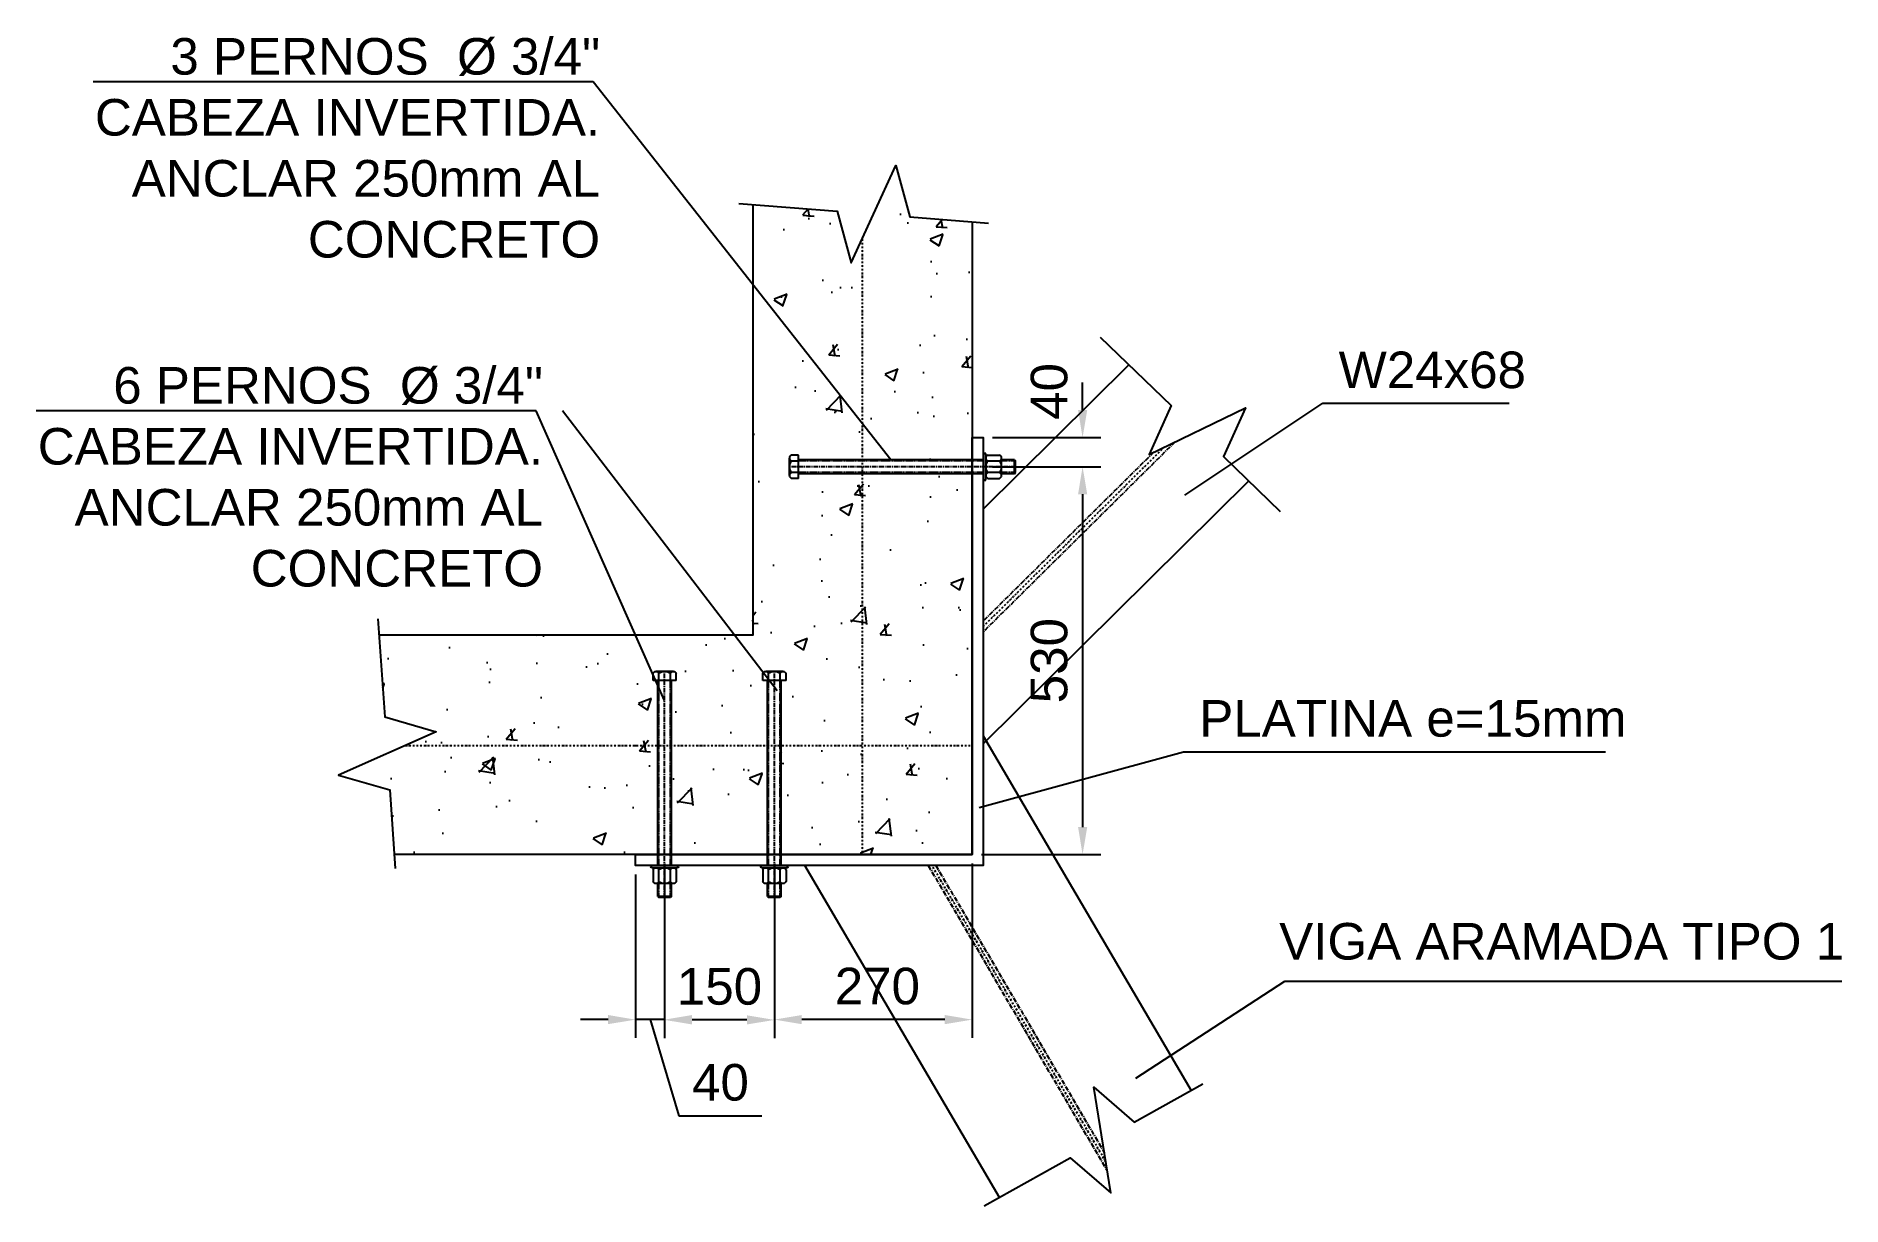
# Model space of a CAD drawing. Header units: millimetres. Extents: x 59135 to 3708801, y -250967 to 196121.
# Drawn here: x 3686686 to 3689155, y 162467 to 164066 of the extents above; entities that cross this region are included whole.
import ezdxf

# ---------------------------------------------------------------- set-up
doc = ezdxf.new("R2010")
doc.units = ezdxf.units.MM
doc.header["$LTSCALE"] = 5
doc.header["$PDMODE"] = 3
for name, pattern in [('CENTER', [2, 1.25, -0.25, 0.25, -0.25]), ('DASHDOT', [1, 0.5, -0.25, 0, -0.25]), ('HIDDEN', [0.375, 0.25, -0.125])]:
    doc.linetypes.add(name, pattern=pattern)
doc.layers.get('Defpoints').update_dxf_attribs({"color": 251})
for name, color, linetype in [('EE-6', 11, 'Continuous'), ('EE-ACHURADOS', 9, 'Continuous'), ('EE-CENTROS', 8, 'CENTER'), ('EE-COTAS', 1, 'Continuous'), ('EE-EJES', 8, 'DASHDOT'), ('EE-OCULTAS', 252, 'HIDDEN'), ('EE-PERNOS 3-4', 71, 'Continuous'), ('EE-PLATINA 15', 141, 'Continuous'), ('EE-V ARMADA TIPO 1', 95, 'Continuous'), ('EE-W24x68', 80, 'Continuous')]:
    doc.layers.add(name, color=color, linetype=linetype)
doc.styles.add('ARIAL EE', font='arial.ttf')
doc.dimstyles.new('EE 1_STANDAR', dxfattribs={"dimtxt": 2, "dimasz": 1.5, "dimexe": 1, "dimexo": 0.5, "dimgap": 0.8, "dimtad": 1, "dimdec": 0, "dimdsep": 46, "dimtxsty": 'ARIAL EE', "dimcen": 0.09, "dimclrd": 256, "dimclre": 256, "dimclrt": 2, "dimadec": 0, "dimazin": 0, "dimtfac": 1, "dimtdec": 0, "dimtofl": 0, "dimtmove": 1, "dimatfit": 2, "dimfxl": 1, "dimtolj": 1, "dimlwd": -1, "dimlwe": -1, "dimarcsym": 1})

msp = doc.modelspace()

# ---------------------------------------------------------------- texts
at = {"layer": 'EE-COTAS', "color": 2, "char_height": 50, "style": 'ARIAL EE'}
for s, insert, width, attachment_point in [('3 PERNOS  %%C 3/4" CABEZA INVERTIDA. ANCLAR 250mm AL CONCRETO', (3687457.3, 163763), 702.124, 9), ('6 PERNOS  %%C 3/4" CABEZA INVERTIDA. ANCLAR 250mm AL CONCRETO', (3687379.2, 163313.3), 702.124, 9), ('W24x68', (3688466.9, 163584.5), 34.874, 7), ('PLATINA e=15mm', (3688276.4, 163108.1), 610.076, 7), ('VIGA ARAMADA TIPO 1', (3688385.7, 162803.4), 833.853, 7)]:
    msp.add_mtext(s, dxfattribs=dict(at, insert=insert, width=width, attachment_point=attachment_point))

# ---------------------------------------------------------------- blocks, each defined once
blk = doc.blocks.new('*U1687')
for p, q in [((-15.9, 253), (-15.9, 262.3)), ((-15.9, 253), (15.9, 253)), ((-11.9, 265.2), (11.9, 265.2)), ((-11.9, 265.2), (-7.9, 265.2)), ((-9.5, 0), (-9.5, 253)), ((-7.9, 265.2), (7.9, 265.2)), ((-7.9, 253), (-7.9, 262.3)), ((7.9, 253), (7.9, 262.3)), ((9.5, 0), (9.5, 253)), ((15.9, 253), (15.9, 262.3)), ((-17.2, 0), (17.2, 0)), ((-18.7, -1.6), (-18.7, -1.5)), ((-17.2, -3.1), (17.2, -3.1)), ((-15.9, -6), (-15.9, -21.8)), ((-11.9, -24.6), (11.9, -24.6)), ((-9.5, -42.2), (-9.5, -24.6)), ((-7.9, -21.8), (-7.9, -6)), ((7.9, -21.8), (7.9, -6)), ((9.5, -42.2), (9.5, -24.6)), ((15.9, -6), (15.9, -21.8)), ((18.7, -1.5), (18.7, -1.6)), ((-9.5, -42.2), (9.5, -42.2)), ((-9.5, -42.2), (-8, -43.7)), ((-8, -43.7), (8, -43.7)), ((9.5, -42.2), (8, -43.7))]:
    blk.add_line(p, q)
for centre, radius, start, end in [((-11.9, 261.1), 4.17, 17.9379, 162.0621), ((0, 252.9), 12.4, 50.0288, 129.9712), ((11.9, 261.1), 4.17, 17.9379, 162.0621), ((17.2, -1.5), 1.5, 0, 90), ((-17.2, -1.5), 1.5, 90, 180), ((-17.2, -1.6), 1.5, 180, 270), ((-11.9, -7.3), 4.17, 17.9379, 162.0621), ((-11.9, -20.5), 4.17, 197.9379, 342.0621), ((0, -15.5), 12.4, 50.0288, 129.9712), ((0, -12.3), 12.4, 230.0288, 309.9712), ((11.9, -7.3), 4.17, 17.9379, 162.0621), ((11.9, -20.5), 4.17, 197.9379, 342.0621), ((17.2, -1.6), 1.5, 270, 0)]:
    blk.add_arc(centre, radius, start, end)
at = {"layer": 'EE-CENTROS'}
blk.add_line((0, -43.7), (0, 265.2), dxfattribs=at)
at = {"layer": 'EE-OCULTAS'}
for p, q in [((-8, 0), (-8, 253)), ((8, 0), (8, 253)), ((-8, -43.7), (-8, -24.6)), ((8, -43.7), (8, -24.6))]:
    blk.add_line(p, q, dxfattribs=at)
blk = doc.blocks.new('*D1879')
at = {"layer": 'Defpoints', "color": 0, "transparency": 16777216}
for p in [(3687981, 163517.7), (3687981, 163477.7), (3688116.9, 163477.7)]:
    blk.add_point(p, dxfattribs=at)
at = {"layer": 'EE-COTAS', "transparency": 16777216}
for p, q in [((3688116.9, 163555.2), (3688116.9, 163592.7)), ((3687993.5, 163517.7), (3688141.9, 163517.7)), ((3687993.5, 163477.7), (3688141.9, 163477.7)), ((3688116.9, 163440.2), (3688116.9, 163402.7))]:
    blk.add_line(p, q, dxfattribs=at)
for points in [[(3688110.7, 163555.2), (3688123.2, 163555.2), (3688116.9, 163517.7)], [(3688110.7, 163440.2), (3688123.2, 163440.2), (3688116.9, 163477.7)]]:
    blk.add_solid(points, dxfattribs=at)
at = {"layer": 'EE-COTAS', "color": 2, "transparency": 16777216, "insert": (3688071.4, 163580.7), "char_height": 50, "attachment_point": 5, "rotation": 90, "style": 'ARIAL EE'}
blk.add_mtext('\\A1;40', dxfattribs=at)
blk = doc.blocks.new('*D1880')
at = {"layer": 'Defpoints', "color": 0, "transparency": 16777216}
for p in [(3687981, 163477.7), (3687966, 162947.7), (3688116.9, 162947.7)]:
    blk.add_point(p, dxfattribs=at)
at = {"layer": 'EE-COTAS', "transparency": 16777216}
for p, q in [((3687993.5, 163477.7), (3688141.9, 163477.7)), ((3688116.9, 163440.2), (3688116.9, 162985.2)), ((3687978.5, 162947.7), (3688141.9, 162947.7))]:
    blk.add_line(p, q, dxfattribs=at)
for points in [[(3688110.7, 163440.2), (3688123.2, 163440.2), (3688116.9, 163477.7)], [(3688110.7, 162985.2), (3688123.2, 162985.2), (3688116.9, 162947.7)]]:
    blk.add_solid(points, dxfattribs=at)
at = {"layer": 'EE-COTAS', "color": 2, "transparency": 16777216, "insert": (3688071.4, 163212.7), "char_height": 50, "attachment_point": 5, "rotation": 90, "style": 'ARIAL EE'}
blk.add_mtext('\\A1;530', dxfattribs=at)
blk = doc.blocks.new('*D1881')
at = {"layer": 'Defpoints', "color": 0, "transparency": 16777216}
for p in [(3687695.5, 162947.7), (3687966, 162947.7), (3687695.5, 162722)]:
    blk.add_point(p, dxfattribs=at)
at = {"layer": 'EE-COTAS', "transparency": 16777216}
for p, q in [((3687695.5, 162935.2), (3687695.5, 162697)), ((3687966, 162935.2), (3687966, 162697)), ((3687928.5, 162722), (3687733, 162722))]:
    blk.add_line(p, q, dxfattribs=at)
for points in [[(3687733, 162728.3), (3687733, 162715.8), (3687695.5, 162722)], [(3687928.5, 162728.3), (3687928.5, 162715.8), (3687966, 162722)]]:
    blk.add_solid(points, dxfattribs=at)
at = {"layer": 'EE-COTAS', "color": 2, "transparency": 16777216, "insert": (3687836.3, 162767.6), "char_height": 50, "attachment_point": 5, "style": 'ARIAL EE'}
blk.add_mtext('\\A1;270', dxfattribs=at)
blk = doc.blocks.new('*D1882')
at = {"layer": 'Defpoints', "color": 0, "transparency": 16777216}
for p in [(3687545.5, 162947.7), (3687695.5, 162947.7), (3687545.5, 162721.6)]:
    blk.add_point(p, dxfattribs=at)
at = {"layer": 'EE-COTAS', "transparency": 16777216}
for p, q in [((3687545.5, 162935.2), (3687545.5, 162696.6)), ((3687695.5, 162935.2), (3687695.5, 162696.6)), ((3687658, 162721.6), (3687583, 162721.6))]:
    blk.add_line(p, q, dxfattribs=at)
for points in [[(3687583, 162727.9), (3687583, 162715.4), (3687545.5, 162721.6)], [(3687658, 162727.9), (3687658, 162715.4), (3687695.5, 162721.6)]]:
    blk.add_solid(points, dxfattribs=at)
at = {"layer": 'EE-COTAS', "color": 2, "transparency": 16777216, "insert": (3687620.5, 162767.1), "char_height": 50, "attachment_point": 5, "style": 'ARIAL EE'}
blk.add_mtext('\\A1;150', dxfattribs=at)
blk = doc.blocks.new('*D1883')
at = {"layer": 'Defpoints', "color": 0, "transparency": 16777216}
for p in [(3687545.5, 162947.7), (3687505.6, 162932.7), (3687505.6, 162722)]:
    blk.add_point(p, dxfattribs=at)
at = {"layer": 'EE-COTAS', "transparency": 16777216}
for p, q in [((3687545.5, 162935.2), (3687545.5, 162697)), ((3687505.6, 162920.2), (3687505.6, 162697)), ((3687468.1, 162722), (3687430.6, 162722)), ((3687545.5, 162722), (3687505.6, 162722)), ((3687525.6, 162722), (3687565, 162590.4)), ((3687583, 162722), (3687620.5, 162722)), ((3687565, 162590.4), (3687678.5, 162590.4))]:
    blk.add_line(p, q, dxfattribs=at)
for points in [[(3687468.1, 162728.3), (3687468.1, 162715.8), (3687505.6, 162722)], [(3687583, 162728.3), (3687583, 162715.8), (3687545.5, 162722)]]:
    blk.add_solid(points, dxfattribs=at)
at = {"layer": 'EE-COTAS', "color": 2, "transparency": 16777216, "insert": (3687621.8, 162636), "char_height": 50, "attachment_point": 5, "style": 'ARIAL EE'}
blk.add_mtext('\\A1;40', dxfattribs=at)

# ---------------------------------------------------------------- dimensions: what is measured, and where the dimension line sits
at = {"layer": 'EE-COTAS'}
dim = msp.add_linear_dim(base=(3688116.9, 163477.7), p1=(3687981, 163517.7), p2=(3687981, 163477.7), angle=90, dimstyle='EE 1_STANDAR', dxfattribs=at)
dim.commit()
dim.dimension.update_dxf_attribs({"geometry": '*D1879', "text_midpoint": (3688116.9, 163580.7), "dimtype": 160})
dim = msp.add_linear_dim(base=(3688116.9, 162947.7), p1=(3687981, 163477.7), p2=(3687966, 162947.7), angle=90, dimstyle='EE 1_STANDAR', dxfattribs=at)
dim.commit()
dim.dimension.update_dxf_attribs({"geometry": '*D1880', "text_midpoint": (3688071.4, 163212.7)})
for base, p1, p2, picture, middle in [((3687505.6, 162722), (3687545.5, 162947.7), (3687505.6, 162932.7), '*D1883', (3687585, 162636)), ((3687545.5, 162721.6), (3687695.5, 162947.7), (3687545.5, 162947.7), '*D1882', (3687620.5, 162767.1))]:
    dim = msp.add_linear_dim(base=base, p1=p1, p2=p2, dimstyle='EE 1_STANDAR', dxfattribs=at)
    dim.commit()
    dim.dimension.update_dxf_attribs({"geometry": picture, "text_midpoint": middle})
dim = msp.add_linear_dim(base=(3687695.5252, 162722.0326), p1=(3687965.9896, 162947.7486), p2=(3687695.5252, 162947.7486), dimstyle='EE 1_STANDAR', dxfattribs=at)
dim.commit()
dim.dimension.update_dxf_attribs({"geometry": '*D1881', "text_midpoint": (3687836.3033, 162722.0326), "dimtype": 160})

# ---------------------------------------------------------------- hatches: boundary and pattern name
at = {"layer": 'EE-ACHURADOS'}
h = msp.add_hatch(dxfattribs=at)
h.set_pattern_fill('AR-CONC', color=256)
h.set_pattern_definition([(50, (1366864.71, -14902.58), (182.184669, -15.939086), [19.05, -209.55]), (355, (1366864.7, -14902.58), (-35.243421, 191.056845), [15.24, -167.640584]), (100.451445, (1366879.89, -14903.91), (146.941247, 175.117752), [16.190009, -178.090245]), (46.1842, (1366864.7, -14851.78), (271.07904, -42.042328), [28.575, -314.325]), (96.635558, (1366887.3, -14855.3), (237.404134, 247.426125), [24.285023, -267.135608]), (351.184151, (1366864.7, -14851.78), (237.404134, 247.426125), [22.859967, -251.459732]), (21, (1366890.11, -14864.48), (151.614391, -102.265198), [19.05, -209.55]), (326, (1366890.1, -14864.48), (61.802028, 184.187966), [15.24, -167.64]), (71.451445, (1366902.74, -14873), (213.416419, 81.922769), [16.190009, -178.089938]), (37.5, (1366864.71, -14902.584), (3.0886033, 84.5550389), [0, -165.608, 0, -170.18, 0, -168.275]), (7.5, (1366864.71, -14902.58), (66.8196625, 100.1805748), [0, -97.028, 0, -161.798, 0, -64.135]), (327.5, (1366808.066, -14902.584), (135.5905952, -5.728744), [0, -63.5, 0, -198.12, 0, -262.89]), (317.5, (1366782.67, -14902.58), (148.1291814, 25.426491), [0, -82.55, 0, -131.572, 0, -186.69])])
h.paths.add_polyline_path([(3687536, 163096.8), (3687190.8, 163096.8), (3687099.4, 163056.1), (3687169.7, 163035.9), (3687175.8, 162947.7), (3687536, 162947.7)])
h.paths.add_polyline_path([(3687815.5, 163096.8), (3687815.5, 163468.1), (3687728.4, 163468.1), (3687728.4, 163461.8), (3687721.7, 163461.8, -0.509184), (3687716.2, 163465.8), (3687716.2, 163489.6, -0.325219), (3687719.1, 163493.5), (3687728.4, 163493.5), (3687728.4, 163487.2), (3687815.5, 163487.2), (3687815.5, 163789.1), (3687800.7, 163756.7), (3687781.2, 163827.2), (3687666, 163836.3), (3687666, 163247.7), (3687155, 163247.6), (3687162.7, 163135.7), (3687233, 163115.5), (3687190.8, 163096.8), (3687536, 163096.8)])
h.paths.add_polyline_path([(3687529.7, 163195.1, -0.325219), (3687533.6, 163198), (3687557.4, 163198, -0.325219), (3687561.4, 163195.1), (3687561.4, 163185.8), (3687529.7, 163185.8)], flags=16)
h.paths.add_polyline_path([(3687679.7, 163195.1, -0.325219), (3687683.6, 163198), (3687707.4, 163198, -0.325219), (3687711.4, 163195.1), (3687711.4, 163185.8), (3687679.7, 163185.8)], flags=16)
h.paths.add_polyline_path([(3687686, 163096.8), (3687555.1, 163096.8), (3687555.1, 162947.7), (3687686, 162947.7)])
h.paths.add_polyline_path([(3687815.5, 163096.8), (3687705.1, 163096.8), (3687705.1, 162947.7), (3687815.5, 162947.7)])
h.paths.add_polyline_path([(3687966, 163096.8), (3687815.5, 163096.8), (3687815.5, 162947.7), (3687966, 162947.7)])
h.paths.add_polyline_path([(3687966, 163468.1), (3687815.5, 163468.1), (3687815.5, 163096.8), (3687966, 163096.8)])
h.paths.add_polyline_path([(3687966, 163812.5), (3687880.9, 163819.3), (3687861.4, 163889.7), (3687815.5, 163789.1), (3687815.5, 163487.2), (3687966, 163487.2), (3687966, 163517.7)])

# ---------------------------------------------------------------- linework, layer by layer
at = {"layer": 'EE-6'}
for points in [[(3687666, 163836.3), (3687666, 163247.7), (3687155, 163247.6)], [(3687966, 163812.5), (3687966, 162947.7), (3687175.8, 162947.7)]]:
    msp.add_lwpolyline(points, dxfattribs=at)
at = {"layer": 'EE-CENTROS'}
for p, q in [((3688243.3, 163511.7), (3687981, 163252)), ((3688214, 163497.5), (3687981, 163266.8)), ((3687905.9, 162932.7), (3688150.5, 162515.6)), ((3687916.3, 162932.7), (3688146.6, 162540.2))]:
    msp.add_line(p, q, dxfattribs=at)
at = {"layer": 'EE-COTAS', "linetype": 'Continuous'}
for points in [[(3687647, 163837.8), (3687781.2, 163827.2), (3687800.7, 163756.7), (3687861.4, 163889.7), (3687880.9, 163819.3), (3687988.2, 163810.8)], [(3688141.1, 163655), (3688237.8, 163561.3), (3688208, 163494.6), (3688339.5, 163558.4), (3688309.6, 163491.7), (3688386.9, 163416.8)], [(3687153.4, 163270), (3687162.7, 163135.7), (3687233, 163115.5), (3687099.4, 163056.1), (3687169.7, 163035.9), (3687177.1, 162928.6)], [(3687982.5, 162467.4), (3688100.1, 162533.1), (3688155.4, 162485.3), (3688132.1, 162629.6), (3688187.4, 162581.8), (3688281.4, 162634.2)]]:
    msp.add_lwpolyline(points, dxfattribs=at)
at = {"layer": 'EE-EJES'}
msp.add_line((3687981, 163259.4), (3688228.6, 163504.6), dxfattribs=at)
for points in [[(3687815.5, 163789.1), (3687815.5, 162947.7)], [(3687190.8, 163096.8), (3687966, 163096.8)], [(3688148.6, 162527.8), (3687911, 162932.7)]]:
    msp.add_lwpolyline(points, dxfattribs=at)
at = {"layer": 'EE-PLATINA 15'}
msp.add_lwpolyline([(3687966, 162947.7), (3687966, 163517.7), (3687981, 163517.7), (3687981, 162947.7), (3687981, 162932.7), (3687505.6, 162932.7), (3687505.6, 162947.7), (3687966, 162947.7)], dxfattribs=at)
at = {"layer": 'EE-V ARMADA TIPO 1'}
for points in [[(3687981, 163110), (3688265.3, 162625.3)], [(3688003.3, 162479), (3687737.2, 162932.7)]]:
    msp.add_lwpolyline(points, dxfattribs=at)
at = {"layer": 'EE-W24x68'}
for points in [[(3687981, 163419.8), (3688180.2, 163617.1)], [(3688344, 163458.4), (3687981, 163099)]]:
    msp.add_lwpolyline(points, dxfattribs=at)

# ---------------------------------------------------------------- block references
at = {"layer": 'EE-PERNOS 3-4', "rotation": 89.9999999099719}
msp.add_blockref('*U1687', (3687981.4, 163477.7), dxfattribs=at)
at = {"layer": 'EE-PERNOS 3-4', "xscale": -1}
for p, rotation in [((3687545.5, 162932.7), 359.9999998760929), ((3687695.5, 162932.7), 359.9999998761338)]:
    msp.add_blockref('*U1687', p, dxfattribs=dict(at, rotation=rotation))

msp.set_redraw_order([(e.dxf.handle, doc.entitydb.next_handle()) for e in msp.query("TEXT MTEXT ATTDEF DIMENSION ARC_DIMENSION")])  # texts and dimensions are drawn at this point

# ---------------------------------------------------------------- leaders
at = {"layer": 'EE-COTAS', "annotation_type": 0, "has_hookline": 1}
for points, hookline_direction, text_width in [([(3687854.9, 163487.2), (3687447.9, 164004), (3687446.4, 164004)], 1, 681.3), ([(3688256.7, 163438.9), (3688445.4, 163564.5), (3688446.9, 163564.5)], 0, 252.3), ([(3687545.5, 163158.3), (3687369.8, 163554.3), (3687368.3, 163554.3)], 1, 681.3), ([(3687975.6, 163011.9), (3688254.9, 163088.1), (3688256.4, 163088.1)], 0, 574.4), ([(3688189.6, 162642.1), (3688393.4, 162774.8), (3688394.9, 162774.8)], 0, 759.3)]:
    msp.add_leader(points, dimstyle='EE 1_STANDAR', override={"dimscale": 0, "dimgap": 0.8, "dimtad": 1}, dxfattribs=dict(at, hookline_direction=hookline_direction, text_width=text_width))
at = {"layer": 'EE-COTAS'}
msp.add_leader([(3687699.1, 163171.6), (3687405.8, 163554.3)], dimstyle='EE 1_STANDAR', override={"dimscale": 0, "dimgap": 0.8, "dimtad": 1}, dxfattribs=at)

doc.saveas('drawing.dxf')
